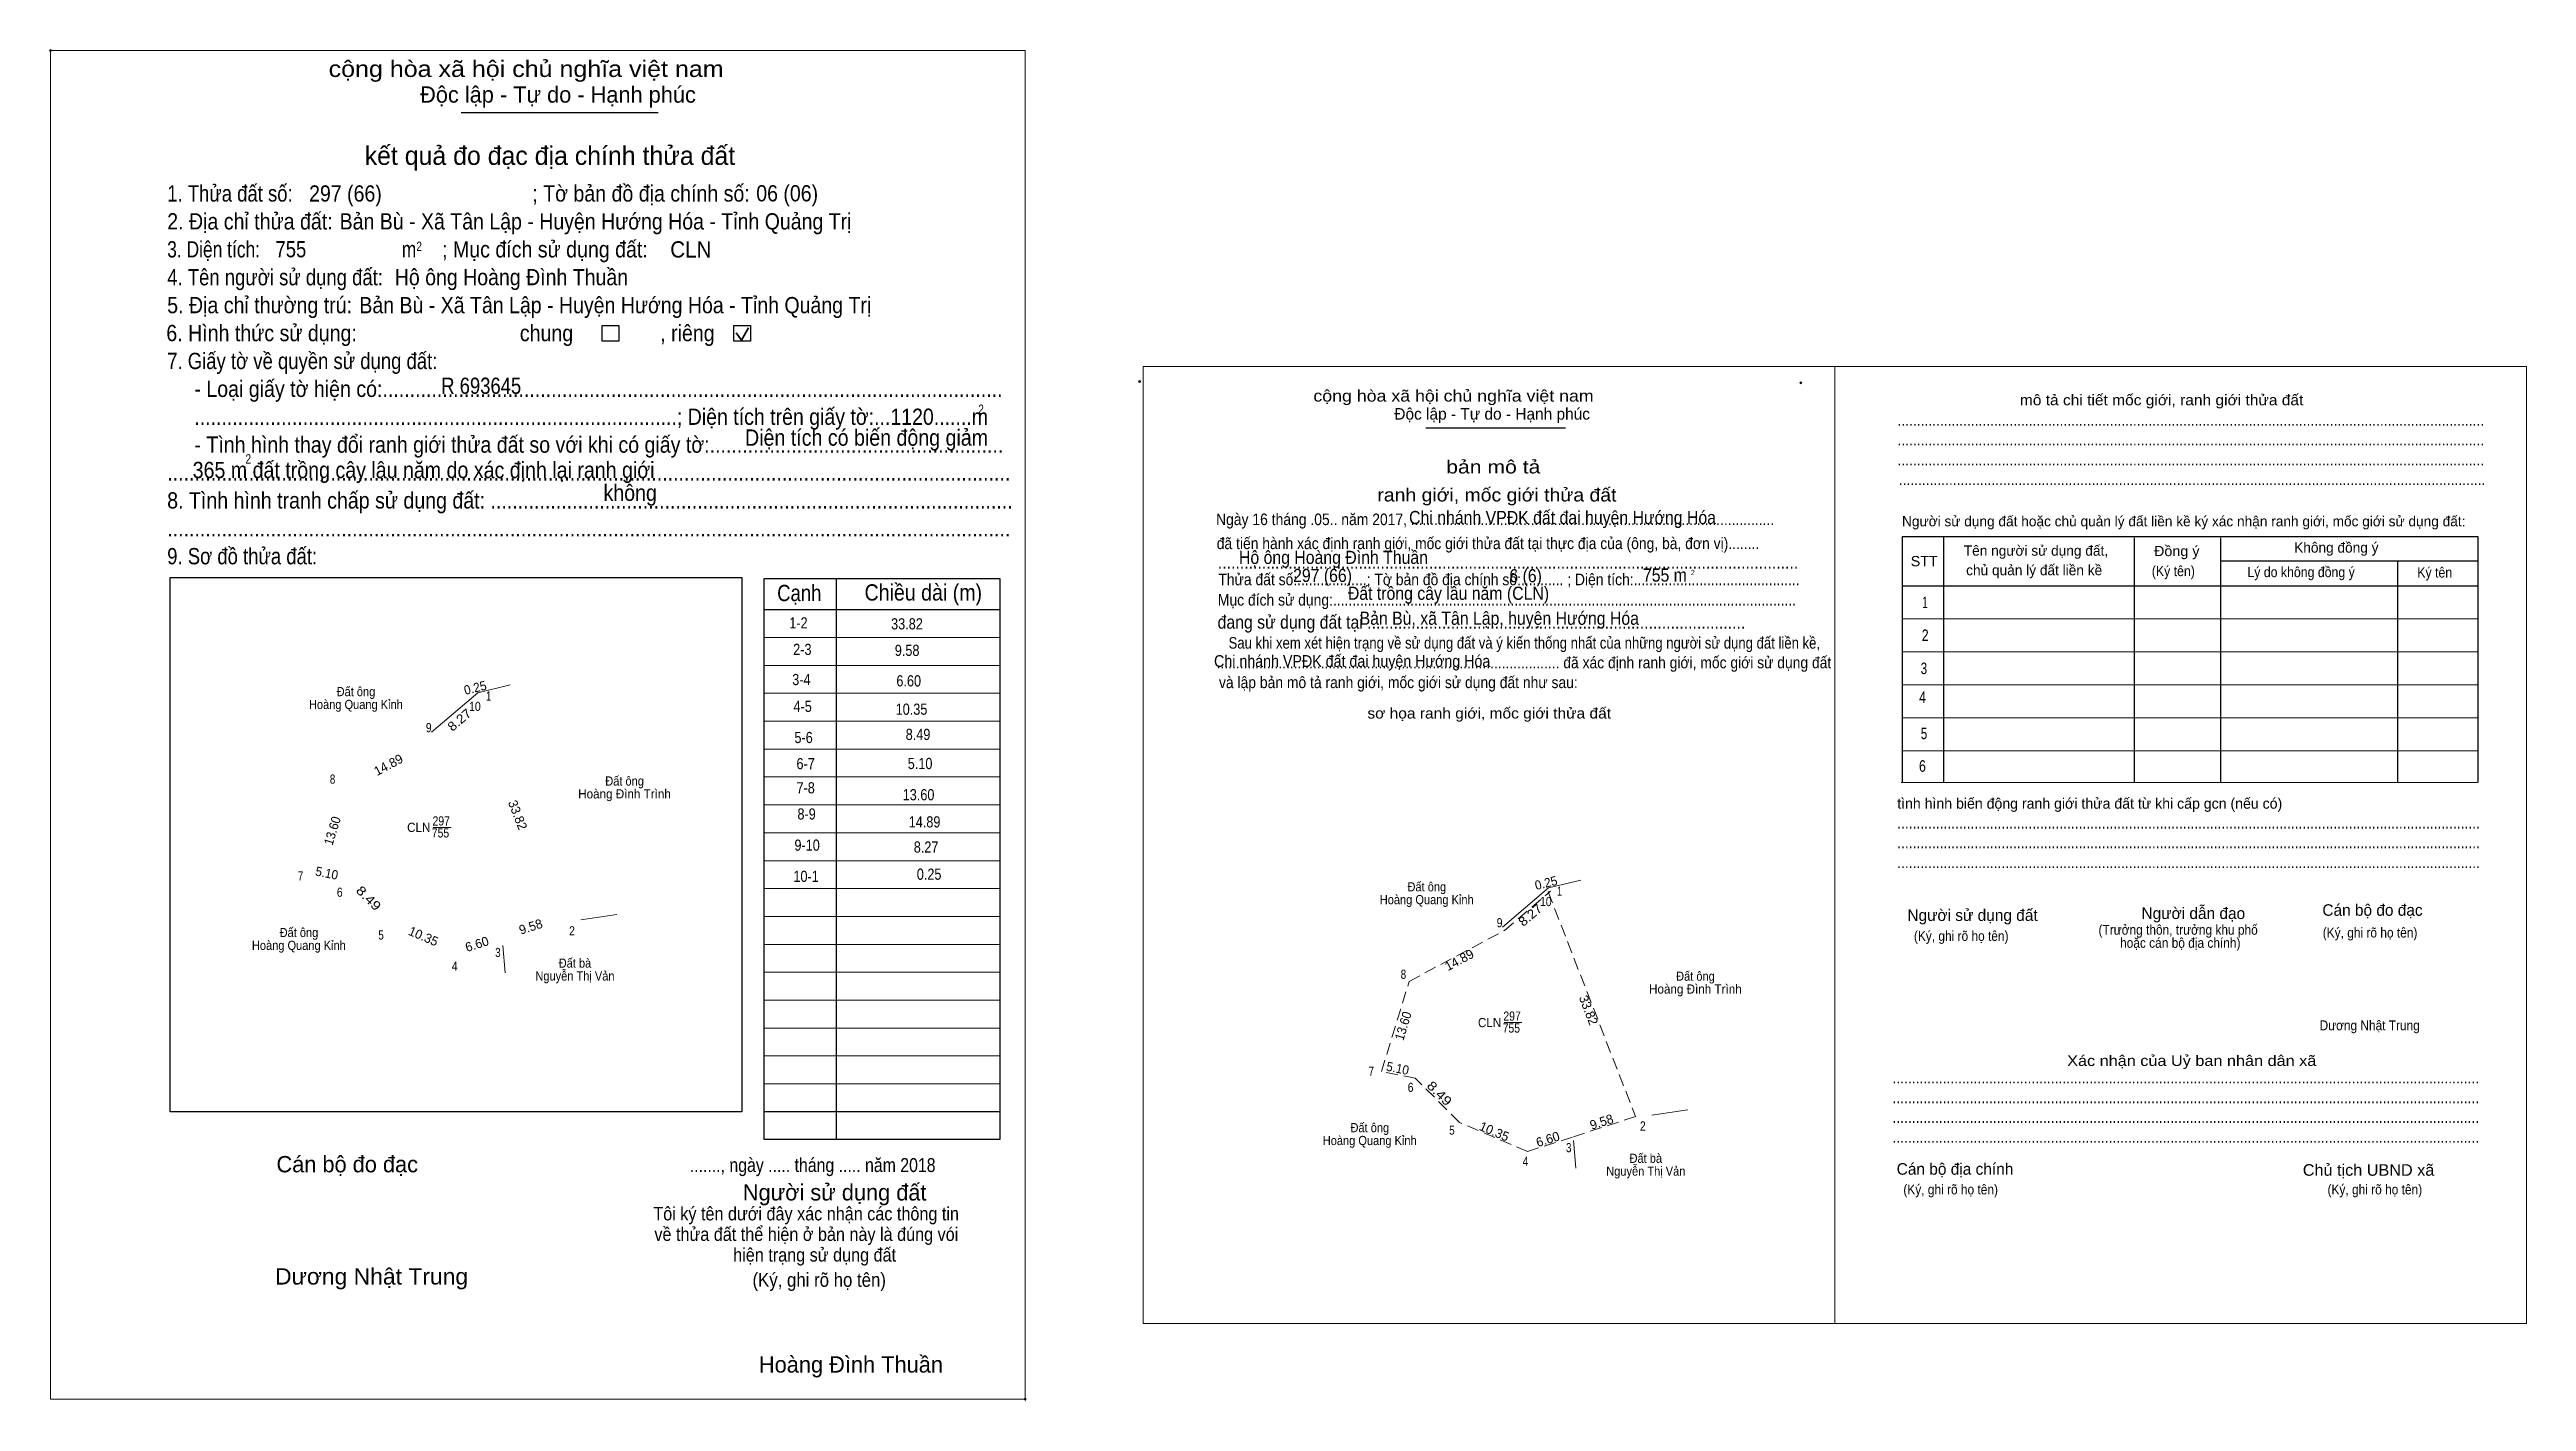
# Model space of a CAD drawing. Header units: metres. Extents: x 546926 to 547514, y 1837792 to 1838253.
# Drawn here: x 547176.3 to 547513.8, y 1837792 to 1837976.2 of the extents above; entities that cross this region are included whole.
import ezdxf
from ezdxf.enums import TextEntityAlignment as Align

# ---------------------------------------------------------------- set-up
doc = ezdxf.new("R2010")
doc.units = ezdxf.units.M
doc.header["$LTSCALE"] = 0.54
doc.header["$PDMODE"] = 32
doc.header["$PDSIZE"] = 0.27
doc.linetypes.add('DOTTED', pattern=[1.5, 0.3, -1.2])
doc.linetypes.add('MEDIUM_DASHED', pattern=[4.5, 3, -1.5])
for name, color, linetype, lineweight in [('1', 7, 'DOTTED', 13), ('10', 7, 'Continuous', 13), ('54', 7, 'Continuous', 13), ('63', 7, 'Continuous', 25), ('7', 7, 'Continuous', 13)]:
    doc.layers.add(name, color=color, linetype=linetype, lineweight=lineweight)
for name, color, linetype in [('17', 7, 'Continuous'), ('25', 7, 'Continuous'), ('30', 7, 'Continuous'), ('6', 7, 'Continuous')]:
    doc.layers.add(name, color=color, linetype=linetype)

msp = doc.modelspace()

# ---------------------------------------------------------------- texts
at = {"layer": '1'}
for s, width, p in [('CLN', 0.95, (547226.605, 1837869.57)), ('755', 0.85, (547229.565, 1837868.82)), ('297', 0.85, (547229.665, 1837870.45)), ('CLN', 0.95, (547372.545, 1837842.98)), ('755', 0.85, (547375.505, 1837842.23)), ('297', 0.85, (547375.605, 1837843.86))]:
    msp.add_text(s, height=1.25, dxfattribs=dict(at, width=width)).set_placement(p, align=Align.CENTER)
at = {"layer": '17', "width": 0.9}
msp.add_text('Dương Nhật Trung', height=1.344, dxfattribs=at).set_placement((547485.66, 1837842.55))
at = {"layer": '25', "width": 0.9}
for s, height, p in [('Chi nhánh VPĐK đất đai huyện Hướng Hóa', 1.792, (547361.57, 1837911.52)), ('Đất trồng cây lâu năm (CLN)', 1.79, (547353.23, 1837901.2)), ('Chi nhánh VPĐK đất đai huyện Hướng Hóa', 1.613, (547334.99, 1837892.05))]:
    msp.add_text(s, height=height, dxfattribs=at).set_placement(p)
at = {"layer": '30', "width": 0.85}
for s, p in [('1-2', (547279.6, 1837897.3)), ('33.82', (547295.3, 1837897.17)), ('2-3', (547280.13, 1837893.69)), ('9.58', (547294.84, 1837893.56)), ('3-4', (547280, 1837889.58)), ('6.60', (547295.06, 1837889.4)), ('4-5', (547280.17, 1837885.93)), ('10.35', (547295.92, 1837885.54)), ('5-6', (547280.3, 1837881.68)), ('8.49', (547296.33, 1837882.11)), ('6-7', (547280.58, 1837878.12)), ('5.10', (547296.61, 1837878.14)), ('7-8', (547280.58, 1837874.83)), ('8-9', (547280.71, 1837871.27)), ('13.60', (547296.88, 1837873.89)), ('14.89', (547297.7, 1837870.19)), ('9-10', (547281.26, 1837867.02)), ('8.27', (547297.43, 1837866.76)), ('10-1', (547281.12, 1837862.77)), ('0.25', (547297.84, 1837863.06))]:
    msp.add_text(s, height=1.52, dxfattribs=at).set_placement(p, align=Align.RIGHT)
at = {"layer": '6'}
for s, height, width, p in [('CLN', 2.21, 0.95, (547260.88, 1837947.84)), ('Hộ ông Hoàng Đình Thuần', 2.21, 0.9, (547223.34, 1837944.06)), ('Hộ ông Hoàng Đình Thuần', 1.79, 0.9, (547338.39, 1837906.09))]:
    msp.add_text(s, height=height, dxfattribs=dict(at, width=width)).set_placement(p)
at = {"layer": '63'}
for s, rotation, width, p in [('0.25', 14.036, 0.95, (547234.4484, 1837888.6121)), ('8.27', 40.489, 1.1, (547232.5542, 1837884.3615)), ('13.60', 72.897, 0.95, (547215.4211, 1837869.5512)), ('5.10', 348.69, 0.95, (547213.9524, 1837863.3495)), ('0.25', 14.036, 0.95, (547380.3884, 1837862.0221)), ('8.49', 315, 1.2, (547219.3281, 1837860.1019)), ('8.27', 40.489, 1.1, (547378.4942, 1837857.7715)), ('13.60', 72.897, 0.95, (547361.3611, 1837842.9612)), ('5.10', 348.69, 0.95, (547359.8924, 1837836.7595)), ('8.49', 315, 1.2, (547365.2681, 1837833.5119))]:
    msp.add_text(s, height=1.25, rotation=rotation, dxfattribs=dict(at, width=width)).set_placement(p, align=Align.CENTER)
for s, width, p in [('Hoàng Quang Kỉnh', 0.9, (547218.035, 1837886.32)), ('Đất ông', 0.9, (547218.045, 1837888.07)), ('Đất ông', 0.9, (547254.655, 1837875.89)), ('Hoàng Đình Trình', 0.95, (547254.645, 1837874.14)), ('Đất ông', 0.9, (547363.985, 1837861.48)), ('Hoàng Quang Kỉnh', 0.9, (547363.975, 1837859.73)), ('Đất ông', 0.9, (547210.275, 1837855.25)), ('Hoàng Quang Kỉnh', 0.9, (547210.265, 1837853.5)), ('Đất bà', 0.9, (547247.89, 1837851.08)), ('Nguyễn Thị Vản', 0.9, (547247.89, 1837849.33)), ('Đất ông', 0.9, (547400.595, 1837849.3)), ('Hoàng Đình Trình', 0.95, (547400.585, 1837847.55)), ('Đất ông', 0.9, (547356.215, 1837828.66)), ('Hoàng Quang Kỉnh', 0.9, (547356.205, 1837826.91)), ('Đất bà', 0.9, (547393.83, 1837824.49)), ('Nguyễn Thị Vản', 0.9, (547393.83, 1837822.74))]:
    msp.add_text(s, height=1.25, dxfattribs=dict(at, width=width)).set_placement(p, align=Align.CENTER)
for s, width, p in [(' 10', 0.85, (547235.05, 1837886.06)), (' 1', 0.75, (547236.48, 1837887.47)), (' 9', 0.85, (547228.36, 1837883.17)), (' 8', 0.8, (547215.23, 1837876.15)), (' 7', 0.8, (547210.86, 1837862.95)), (' 6', 0.85, (547216.23, 1837860.74)), (' 10', 0.85, (547380.99, 1837859.47)), (' 1', 0.75, (547382.42, 1837860.88)), (' 5', 0.8, (547221.84, 1837854.91)), (' 2', 0.85, (547247.88, 1837855.48)), (' 9', 0.85, (547374.3, 1837856.58)), (' 3', 0.8, (547237.76, 1837852.53)), (' 4', 0.85, (547231.89, 1837850.66)), (' 8', 0.8, (547361.17, 1837849.56)), (' 7', 0.8, (547356.8, 1837836.36)), (' 6', 0.85, (547362.17, 1837834.15)), (' 5', 0.8, (547367.78, 1837828.32)), (' 2', 0.85, (547393.82, 1837828.89)), (' 3', 0.8, (547383.7, 1837825.94)), (' 4', 0.85, (547377.83, 1837824.07))]:
    msp.add_text(s, height=1.25, dxfattribs=dict(at, width=width)).set_placement(p, align=Align.RIGHT)
for s, rotation, p in [('14.89', 28.131, (547222.7653, 1837878.168)), ('33.82', 291.254, (547239.5043, 1837871.6566)), ('10.35', 336.954, (547227.0003, 1837854.7858)), ('9.58', 18.057, (547242.0563, 1837856.0711)), ('6.60', 17.722, (547234.7298, 1837853.6989)), ('14.89', 28.131, (547368.7053, 1837851.578)), ('33.82', 291.254, (547385.4443, 1837845.0666)), ('10.35', 336.954, (547372.9403, 1837828.1958)), ('9.58', 18.057, (547387.9963, 1837829.4811)), ('6.60', 17.722, (547380.6698, 1837827.1088))]:
    msp.add_text(s, height=1.25, rotation=rotation, dxfattribs=at).set_placement(p, align=Align.CENTER)
at = {"layer": '7'}
for s, height, width, p in [('cộng hòa xã hội chủ nghĩa việt nam', 2.217, 1.15, (547214.32, 1837972.44)), ('1. Thửa đất số:', 2.217, 0.85, (547192.32, 1837955.46)), ('297 (66)', 2.21, 0.9, (547211.66, 1837955.46)), ('; Tờ bản đồ địa chính số:', 2.217, 0.9, (547242.08, 1837955.46)), ('06 (06)', 2.21, 0.9, (547272.6, 1837955.49)), ('2. Địa chỉ thửa đất:', 2.217, 0.9, (547192.32, 1837951.66)), ('Bản Bù - Xã Tân Lập - Huyện Hướng Hóa - Tỉnh Quảng Trị', 2.21, 0.9, (547215.82, 1837951.66)), ('; Mục đích sử dụng đất:', 2.217, 0.9, (547229.78, 1837947.85)), ('3. Diện tích:', 2.217, 0.8, (547192.32, 1837947.85)), ('755', 2.21, 0.85, (547207.08, 1837947.87)), ('m', 2.217, 0.8, (547224.29, 1837947.85)), ('2', 1.267, 0.8, (547226.28, 1837948.74)), ('4. Tên người sử dụng đất:', 2.217, 0.85, (547192.32, 1837944.05)), ('5. Địa chỉ thường trú:', 2.217, 0.9, (547192.32, 1837940.25)), ('Bản Bù - Xã Tân Lập - Huyện Hướng Hóa - Tỉnh Quảng Trị', 2.21, 0.9, (547218.51, 1837940.25)), ('6. Hình thức sử dụng:', 2.217, 0.9, (547192.2, 1837936.44)), ('chung                , riêng', 2.217, 0.9, (547240.38, 1837936.44)), ('7. Giấy tờ về quyền sử dụng đất:', 2.217, 0.85, (547192.32, 1837932.64)), ('     - Loại giấy tờ hiện có:..................................................................................................................', 2.217, 0.9, (547192.32, 1837928.84)), ('R 693645', 2.21, 0.85, (547229.67, 1837929.26)), ('     .........................................................................................; Diện tích trên giấy tờ:...1120.......m', 2.21, 0.9, (547192.32, 1837925.04)), ('2', 1.267, 0.8, (547302.86, 1837926.54)), ('cộng hòa xã hội chủ nghĩa việt nam', 1.573, 1.15, (547348.53, 1837928.21)), ('     - Tình hình thay đổi ranh giới thửa đất so với khi có giấy tờ:......................................................', 2.217, 0.9, (547192.32, 1837921.24)), ('Diện tích có biến động giảm', 2.22, 0.9, (547271.07, 1837922.2)), ('........................................................................................................................................................', 1.573, 0.9, (547428.13, 1837924.93)), ('365 m đất trồng cây lâu năm do xác định lại ranh giới', 2.22, 0.9, (547195.79, 1837917.78)), ('2', 1.267, 0.8, (547202.99, 1837919.77)), ('........................................................................................................................................................', 1.573, 0.9, (547428.13, 1837922.25)), ('...........................................................................................................................................................', 2.217, 0.9, (547192.32, 1837917.44)), ('không', 2.218, 0.9, (547251.78, 1837914.68)), ('........................................................................................................................................................', 1.573, 0.9, (547428.13, 1837919.53)), ('........................................................................................................................................................', 1.573, 0.9, (547428.3, 1837916.85)), ('8. Tình hình tranh chấp sử dụng đất: ................................................................................................', 2.217, 0.9, (547192.32, 1837913.64)), ('...........................................................................................................................................................', 2.217, 0.9, (547192.32, 1837909.84)), ('Ngày 16 tháng .05.. năm 2017, ..............................................................................................', 1.575, 0.9, (547335.26, 1837911.38)), (' đã tiến hành xác định ranh giới, mốc giới thửa đất tại thực địa của (ông, bà, đơn vị)........', 1.573, 0.9, (547334.83, 1837908.11)), ('9. Sơ đồ thửa đất:', 2.217, 0.85, (547192.32, 1837906.04)), ('STT', 1.393, 1.05, (547429.93, 1837905.78)), ('Đồng ý', 1.393, 1.05, (547463.09, 1837907.15)), ('Cạnh', 2.217, 0.85, (547275.45, 1837901.02)), ('Chiều dài (m)', 2.217, 0.9, (547287.36, 1837901.1)), ('Thửa đất số:..................; Tờ bản đồ địa chính số:........... ; Diện tích:...........................................', 1.573, 0.9, (547335.58, 1837903.19)), ('....................................................................................................................................', 1.792, 0.9, (547335.51, 1837905.43)), ('297 (66)', 1.79, 0.9, (547345.76, 1837903.63)), ('6 (6)', 1.79, 0.9, (547375.24, 1837903.59)), ('755 m', 1.79, 0.9, (547393.44, 1837903.68)), ('2', 0.7166, 0.8, (547399.97, 1837904.57)), ('(Ký tên)', 1.393, 0.9, (547462.79, 1837904.43)), ('Lý do không đồng ý', 1.393, 0.9, (547475.82, 1837904.29)), ('Ký tên', 1.393, 0.9, (547498.97, 1837904.24)), ('Mục đích sử dụng:........................................................................................................................', 1.573, 0.9, (547335.51, 1837900.41)), ('Bản Bù, xã Tân Lập, huyện Hướng Hóa', 1.79, 0.9, (547354.83, 1837897.8)), ('đang sử dụng đất tại ......................................................................................', 1.792, 0.9, (547335.47, 1837897.27)), ('Sau khi xem xét hiện trạng về sử dụng đất và ý kiến thống nhất của những người sử dụng đất liền kề,', 1.573, 0.85, (547336.97, 1837894.55)), ('......................................................................................... đã xác định ranh giới, mốc giới sử dụng đất', 1.57, 0.9, (547335.34, 1837891.87)), (' và lập bản mô tả ranh giới, mốc giới sử dụng đất như sau:', 1.573, 0.9, (547335.13, 1837889.17)), ('.......................................................................................................................................................', 1.573, 0.9, (547428.09, 1837870.03)), ('.......................................................................................................................................................', 1.573, 0.9, (547428.09, 1837867.35)), ('.......................................................................................................................................................', 1.573, 0.9, (547428.09, 1837864.65)), ('(Ký, ghi rõ họ tên)', 1.348, 0.9, (547430.37, 1837854.73)), ('(Ký, ghi rõ họ tên)', 1.348, 0.9, (547486.09, 1837855.19)), ('........................................................................................................................................................', 1.573, 0.9, (547427.45, 1837835.31)), ('........................................................................................................................................................', 1.573, 0.9, (547427.45, 1837832.61)), ('........................................................................................................................................................', 1.573, 0.9, (547427.45, 1837829.93)), ('........................................................................................................................................................', 1.573, 0.9, (547427.45, 1837827.24)), ('......., ngày ..... tháng ..... năm 2018', 1.9, 0.85, (547263.54, 1837823.24)), ('Chủ tịch UBND xã', 1.573, 1.05, (547483.37, 1837822.73)), ('(Ký, ghi rõ họ tên)', 1.348, 0.9, (547428.93, 1837820.19)), ('(Ký, ghi rõ họ tên)', 1.348, 0.9, (547486.74, 1837820.19)), ('Dương Nhật Trung', 2.22, 1.05, (547207.02, 1837807.91)), ('(Ký, ghi rõ họ tên)', 1.901, 0.9, (547272.09, 1837807.6))]:
    msp.add_text(s, height=height, dxfattribs=dict(at, width=width)).set_placement(p)
for s, height, p in [('Độc lập - Tự do - Hạnh phúc', 2.217, (547226.79, 1837968.94)), ('Độc lập - Tự do - Hạnh phúc', 1.573, (547359.56, 1837925.75)), ('Người sử dụng đất hoặc chủ quản lý đất liền kề ký xác nhận ranh giới, mốc giới sử dụng đất:', 1.393, (547428.75, 1837911.21)), ('Tên người sử dụng đất,', 1.393, (547437.17, 1837907.21)), ('Không đồng ý', 1.393, (547482.19, 1837907.63)), ('chủ quản lý đất liền kề', 1.393, (547437.49, 1837904.55)), ('tình hình biến động ranh giới thửa đất từ khi cấp gcn (nếu có)', 1.438, (547428.09, 1837872.74)), ('Người sử dụng đất', 1.573, (547429.48, 1837857.45)), ('Người dẫn đạo', 1.572, (547461.39, 1837857.71)), ('Cán bộ đo đạc', 1.57, (547486.04, 1837858.15)), ('Cán bộ đo đạc', 2.218, (547207.21, 1837823.2)), ('Cán bộ địa chính', 1.573, (547428.02, 1837822.87)), ('Người sử dụng đất', 2.217, (547270.77, 1837819.36)), ('Hoàng Đình Thuần', 2.22, (547272.96, 1837795.91))]:
    msp.add_text(s, height=height, dxfattribs=at).set_placement(p)
for s, height, p in [('kết quả đo đạc địa chính thửa đất', 2.534, (547244.48, 1837960.46)), ('.', 0.6337, (547309.2767, 1837791.98))]:
    msp.add_text(s, height=height, dxfattribs=at).set_placement(p, align=Align.CENTER)
for s, height, width, p in [('mô tả chi tiết mốc giới, ranh giới thửa đất', 1.438, 1.1, (547464.125, 1837927.71)), ('bản mô tả', 1.798, 1.2, (547373.045, 1837918.42)), ('ranh giới, mốc giới thửa đất', 1.798, 1.1, (547373.54, 1837914.6)), ('1', 1.573, 0.65, (547431.885, 1837900.07)), ('2', 1.573, 0.8, (547431.91, 1837895.59)), ('3', 1.573, 0.75, (547431.73, 1837891.08)), ('sơ họa ranh giới, mốc giới thửa đất', 1.438, 1.1, (547372.49, 1837885.03)), ('4', 1.573, 0.8, (547431.555, 1837887.16)), ('5', 1.573, 0.75, (547431.745, 1837882.21)), ('6', 1.573, 0.8, (547431.53, 1837877.77)), ('(Trưởng thôn, trưởng khu phố', 1.348, 0.9, (547466.38, 1837855.57)), ('hoặc cán bộ địa chính)', 1.348, 0.9, (547466.67, 1837853.79)), ('Xác nhận của Uỷ ban nhân dân xã', 1.439, 1.15, (547468.235, 1837837.69)), ('Tôi ký tên dưới đây xác nhận các thông tin', 1.832, 0.9, (547279.4, 1837816.65)), ('về thửa đất thể hiện ở bản này là đúng vói', 1.832, 0.9, (547279.425, 1837813.85)), ('hiện trạng sử dụng đất', 1.832, 0.9, (547280.555, 1837811.04))]:
    msp.add_text(s, height=height, dxfattribs=dict(at, width=width)).set_placement(p, align=Align.CENTER)

# ---------------------------------------------------------------- linework, layer by layer
at = {"layer": '1', "linetype": 'MEDIUM_DASHED'}
msp.add_lwpolyline([(547380.52, 1837861.42), (547392.43, 1837830.8), (547383.83, 1837828), (547377.71, 1837826.04), (547368.45, 1837829.98), (547362.42, 1837836.02), (547357.81, 1837836.94), (547361.59, 1837849.22), (547374.58, 1837856.16), (547380.83, 1837861.49)], close=True, dxfattribs=at)
at = {"layer": '10'}
for p, q in [((547228.36, 1837883.17), (547234.65, 1837888.54)), ((547374.3, 1837856.58), (547380.59, 1837861.95)), ((547238.37, 1837850.37), (547238.04, 1837854.11)), ((547384.31, 1837823.78), (547383.98, 1837827.52))]:
    msp.add_line(p, q, dxfattribs=at)
for points in [[(547228.36, 1837883.17), (547234.65, 1837888.54), (547239.05, 1837889.6)], [(547374.3, 1837856.58), (547380.59, 1837861.95), (547384.99, 1837863.01)]]:
    msp.add_lwpolyline(points, dxfattribs=at)
at = {"layer": '54'}
for p, q in [((547248.69, 1837857.58), (547253.61, 1837858.31)), ((547394.63, 1837830.99), (547399.55, 1837831.72))]:
    msp.add_line(p, q, dxfattribs=at)
at = {"layer": '63', "lineweight": 13}
for p, q in [((547228.57, 1837870.2), (547231.01, 1837870.2)), ((547374.51, 1837843.61), (547376.95, 1837843.61))]:
    msp.add_line(p, q, dxfattribs=at)
at = {"layer": '7', "lineweight": 25}
for p, q in [((547232.37, 1837967.61), (547259.24, 1837967.61)), ((547363.83, 1837924.62), (547382.88, 1837924.62)), ((547434.4, 1837909.77), (547434.4, 1837876.29)), ((547460.4, 1837909.63), (547460.4, 1837876.29)), ((547472.13, 1837909.63), (547472.13, 1837876.29)), ((547472.13, 1837906.53), (547507.28, 1837906.53)), ((547496.27, 1837906.53), (547496.27, 1837876.29)), ((547273.68, 1837827.65), (547273.68, 1837904.12)), ((547283.5, 1837904.12), (547283.5, 1837827.65)), ((547428.76, 1837903.12), (547507.28, 1837903.12)), ((547273.68, 1837899.88), (547305.81, 1837899.88)), ((547305.81, 1837831.45), (547273.68, 1837831.45)), ((547305.81, 1837827.65), (547273.68, 1837827.65))]:
    msp.add_line(p, q, dxfattribs=at)
at = {"layer": '7', "lineweight": 35}
for p, q in [((547269.84, 1837937.58), (547270.6, 1837936.6)), ((547270.6, 1837936.6), (547271.52, 1837938.24))]:
    msp.add_line(p, q, dxfattribs=at)
at = {"layer": '7'}
for p, q in [((547428.76, 1837898.62), (547507.28, 1837898.62)), ((547273.68, 1837896.08), (547305.81, 1837896.08)), ((547428.76, 1837894.13), (547507.28, 1837894.13)), ((547273.68, 1837892.27), (547305.81, 1837892.27)), ((547428.76, 1837889.63), (547507.28, 1837889.63)), ((547273.68, 1837888.47), (547305.81, 1837888.47)), ((547273.68, 1837884.67), (547305.81, 1837884.67)), ((547428.76, 1837885.14), (547507.28, 1837885.14)), ((547273.68, 1837880.87), (547305.81, 1837880.87)), ((547428.76, 1837880.64), (547507.28, 1837880.64)), ((547273.68, 1837877.07), (547305.81, 1837877.07)), ((547428.62, 1837876.29), (547507.15, 1837876.29)), ((547273.68, 1837873.27), (547305.81, 1837873.27)), ((547273.68, 1837869.46), (547305.81, 1837869.46)), ((547273.68, 1837865.66), (547305.81, 1837865.66)), ((547273.68, 1837861.86), (547305.81, 1837861.86)), ((547273.68, 1837858.06), (547305.81, 1837858.06)), ((547273.68, 1837854.26), (547305.81, 1837854.26)), ((547273.68, 1837850.46), (547305.81, 1837850.46)), ((547273.68, 1837846.65), (547305.81, 1837846.65)), ((547273.68, 1837842.85), (547305.81, 1837842.85)), ((547273.68, 1837839.05), (547305.81, 1837839.05)), ((547273.68, 1837835.25), (547305.81, 1837835.25)), ((547273.68, 1837831.45), (547305.81, 1837831.45))]:
    msp.add_line(p, q, dxfattribs=at)
for points in [[(547176.42, 1837976.04), (547309.27, 1837976.04), (547309.27, 1837792.29), (547176.42, 1837792.29)], [(547325.35, 1837932.97), (547419.6, 1837932.97), (547419.6, 1837802.61), (547325.35, 1837802.61)], [(547419.6, 1837932.97), (547513.85, 1837932.97), (547513.85, 1837802.61), (547419.6, 1837802.61)], [(547419.6, 1837932.97), (547513.85, 1837932.97), (547513.85, 1837802.61), (547419.6, 1837802.61)]]:
    msp.add_lwpolyline(points, close=True, dxfattribs=at)
at = {"layer": '7', "lineweight": 25}
for points in [[(547251.59, 1837938.56), (547253.88, 1837938.56), (547253.88, 1837936.43), (547251.59, 1837936.43)], [(547269.54, 1837938.56), (547271.83, 1837938.56), (547271.83, 1837936.43), (547269.54, 1837936.43)], [(547192.71, 1837904.25), (547270.64, 1837904.25), (547270.64, 1837831.45), (547192.71, 1837831.45)]]:
    msp.add_lwpolyline(points, close=True, dxfattribs=at)
for points in [[(547507.28, 1837876.29), (547507.28, 1837909.77), (547428.76, 1837909.77), (547428.76, 1837876.29)], [(547273.68, 1837904.12), (547305.81, 1837904.12), (547305.81, 1837827.65)]]:
    msp.add_lwpolyline(points, dxfattribs=at)
at = {"layer": '7'}
for p in [(547176.42, 1837976.04), (547324.85, 1837930.96), (547414.95, 1837930.77), (547309.26, 1837792.29)]:
    msp.add_point(p, dxfattribs=at)

msp.set_redraw_order([(e.dxf.handle, doc.entitydb.next_handle()) for e in msp.query("TEXT MTEXT ATTDEF DIMENSION ARC_DIMENSION")])  # texts and dimensions are drawn at this point

doc.saveas('drawing.dxf')
